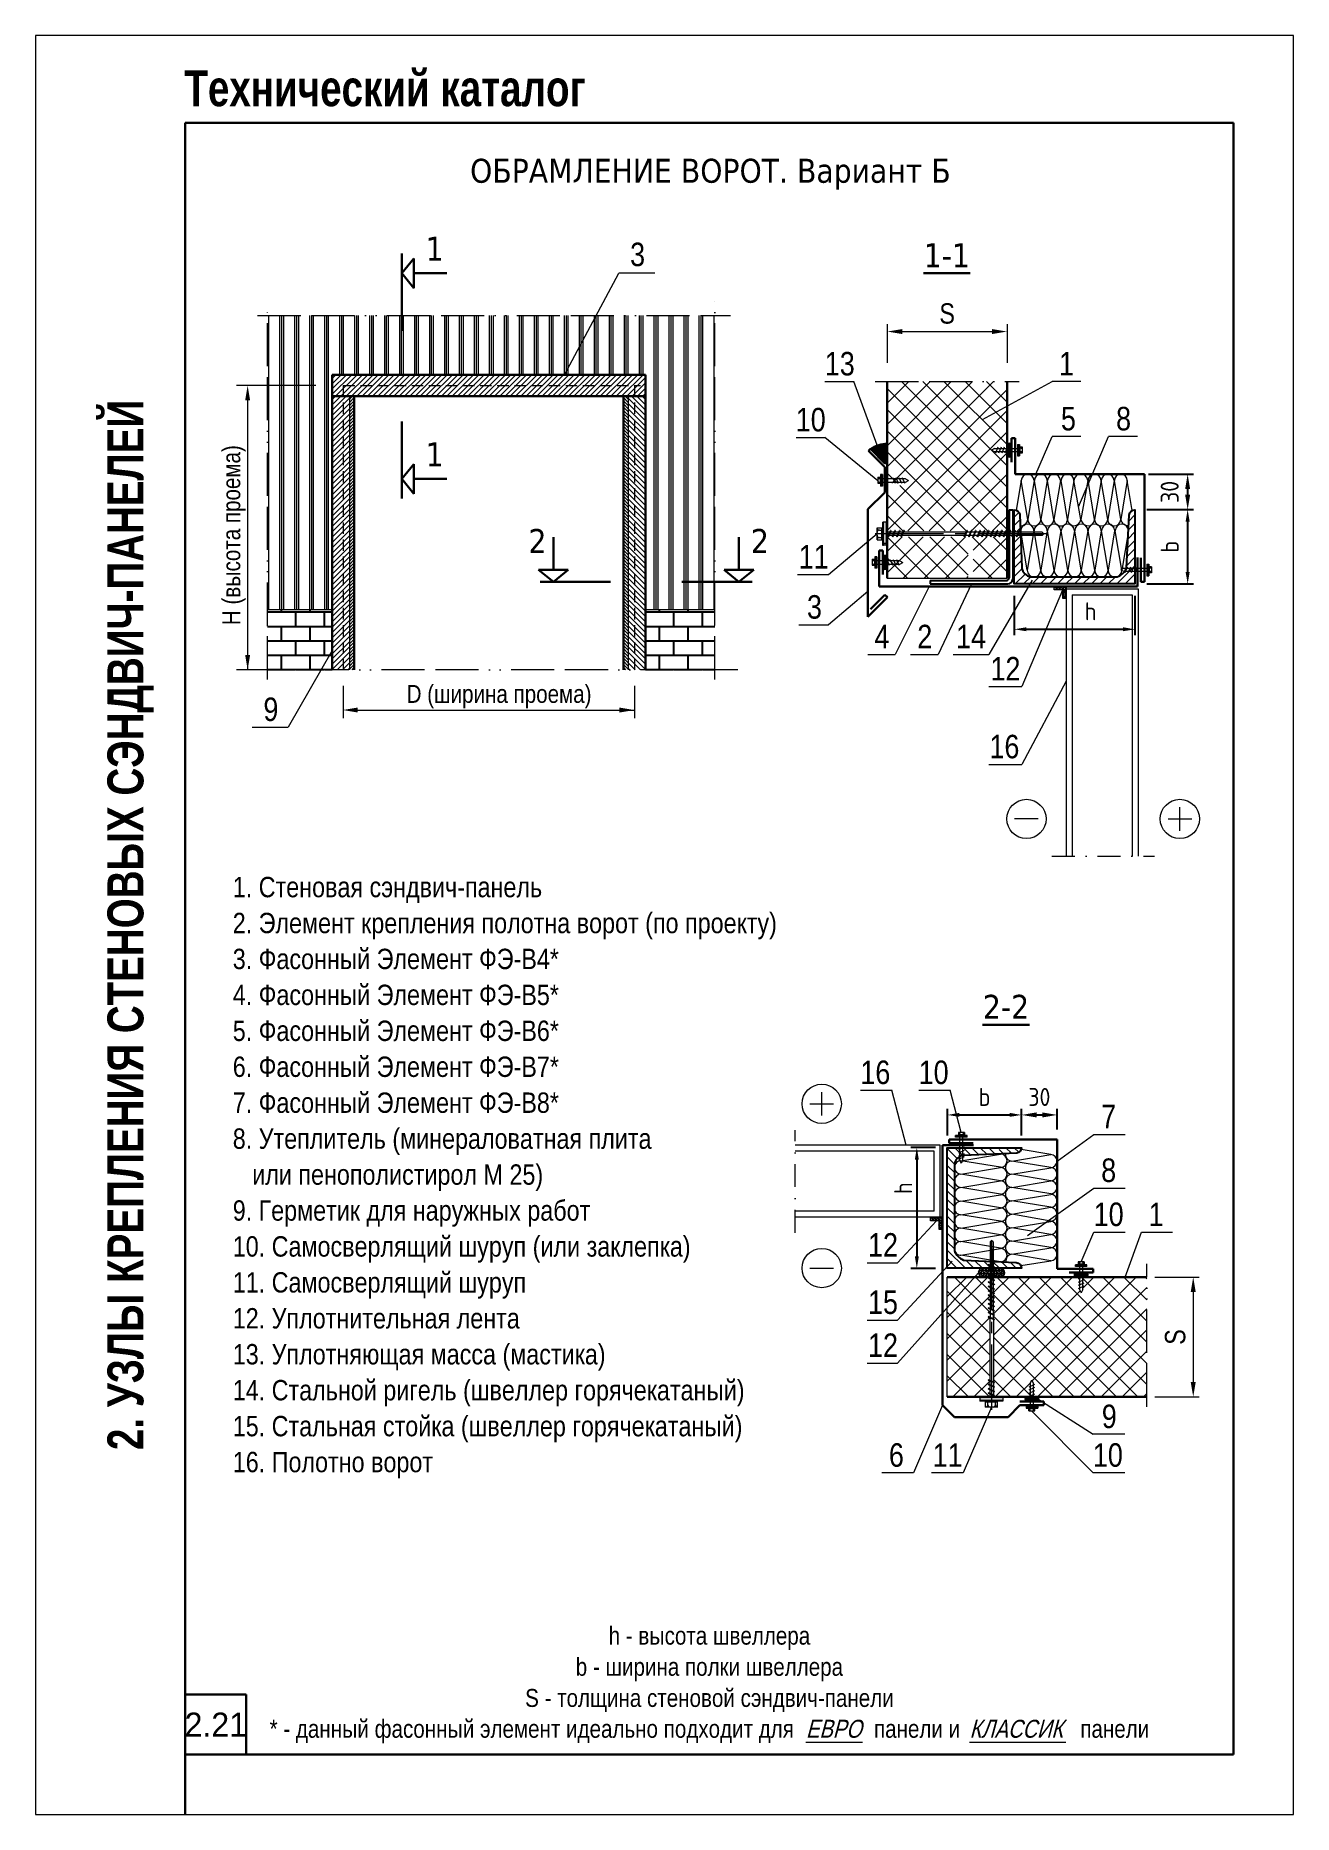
# Model space of a CAD drawing. Extents: x 5821 to 16321, y -13531 to 5774.
# Drawn here: x 5821 to 6871, y -166 to 1319 of the extents above; entities that cross this region are included whole.
import ezdxf
from ezdxf.enums import TextEntityAlignment as Align

# ---------------------------------------------------------------- set-up
doc = ezdxf.new("R2010")
doc.units = 0
doc.header["$LTSCALE"] = 3
for name, pattern in [('ACAD_ISO13W100', [36, 12, -3, 12, -3, 0, -3, 0, -3]), ('CENTER2', [28.575, 19.05, -3.175, 3.175, -3.175]), ('DASHDOT2', [12.7, 6.35, -3.175, 0, -3.175]), ('HIDDEN2', [4.7625, 3.175, -1.5875])]:
    doc.linetypes.add(name, pattern=pattern)
doc.layers.get('0').update_dxf_attribs({"linetype": 'CONTINUOUS', "lineweight": 30})
doc.layers.get('DEFPOINTS').update_dxf_attribs({"linetype": 'CONTINUOUS'})
for name, color, linetype, lineweight in [('Logo', 1, 'CONTINUOUS', 9), ('new_fill', 8, 'CONTINUOUS', 13), ('OKNO', 254, 'CONTINUOUS', 13), ('RAZMER', 7, 'CONTINUOUS', 9), ('Нащельники', 1, 'CONTINUOUS', 30), ('Саморезы', 7, 'CONTINUOUS', 13)]:
    doc.layers.add(name, color=color, linetype=linetype, lineweight=lineweight)
doc.layers.add('Прогон', color=7, linetype='CONTINUOUS')
doc.styles.add('LOGO', font='HATTEN.TTF')
doc.styles.add('ROMANS', font='romans.shx', dxfattribs={"width": 0.85})
doc.styles.get("Standard").update_dxf_attribs({"font": 'TAHOMA.TTF'})
doc.styles.add('style1', font='ARIALN.TTF')
doc.styles.add('style2', font='impact.TTF')
doc.styles.add('курсив', font='ARIAL.TTF', dxfattribs={"width": 0.8, "oblique": 15})
doc.dimstyles.new('2.5', dxfattribs={"dimscale": 5, "dimtxt": 3, "dimasz": 2, "dimexe": 1, "dimexo": 2, "dimgap": 0, "dimtad": 0, "dimdec": 0, "dimlfac": 0.5, "dimzin": 9, "dimdsep": 46, "dimtxsty": 'ROMANS', "dimcen": -3, "dimdle": 1, "dimclrd": 256, "dimclre": 256, "dimclrt": 256, "dimadec": 0, "dimazin": 0, "dimtfac": 1, "dimtdec": 0, "dimtofl": 0, "dimtmove": 2, "dimatfit": 3, "dimfxl": 0, "dimtvp": 1, "dimtolj": 1, "dimtzin": 9, "dimarcsym": 0})
doc.dimstyles.new('5', dxfattribs={"dimscale": 5, "dimtxt": 3, "dimasz": 2.5, "dimexe": 1, "dimexo": 3, "dimgap": 0, "dimtad": 0, "dimdec": 0, "dimzin": 9, "dimdsep": 46, "dimtxsty": 'ROMANS', "dimblk2": 'OBLIQUE', "dimcen": -3, "dimdle": 1.5, "dimclrd": 256, "dimclre": 256, "dimclrt": 256, "dimadec": 0, "dimazin": 0, "dimtfac": 1, "dimtdec": 0, "dimtofl": 0, "dimtmove": 2, "dimatfit": 3, "dimfxl": 0, "dimtvp": 1, "dimtolj": 1, "dimtzin": 9, "dimarcsym": 0})
pattern_1 = [(45, (-2421.796, -6728.7746), (-2.2097087, 2.2097087), [])]
pattern_2 = [(45, (5214.387, 719.163), (-8.83883, 8.83883), []), (135, (5214.387, 719.163), (-8.83883, -8.83883), [])]

msp = doc.modelspace()

# ---------------------------------------------------------------- texts
msp.add_text('ОБРАМЛЕНИЕ ВОРОТ. Вариант Б', height=20).set_placement((6384.39, 1205.91), align=Align.MIDDLE_CENTER)
for p in [(6146.73, 1130.77), (6146.73, 959.12)]:
    msp.add_text('1', height=20).set_placement(p)
at = {"style": 'style1'}
for s, height, p in [('3', 19.61, (6317.38, 1126.28)), ('13', 19.612, (6479.93, 1035.05)), ('1', 19.61, (6675.46, 1035.05)), ('10', 19.612, (6455.67, 988.32)), ('5', 19.61, (6677.04, 989.17)), ('8', 19.61, (6723.06, 989.17)), ('11', 19.612, (6458.18, 873.84)), ('3', 19.61, (6465.03, 832)), ('4', 19.61, (6521.38, 807.28)), ('2', 19.61, (6557.11, 807.28)), ('14', 19.612, (6589.52, 807.28)), ('12', 19.612, (6618.24, 780.4)), ('9', 19.61, (6011.28, 746.54)), ('16', 19.612, (6617.36, 715.42)), ('1. Стеновая сэндвич-панель', 17, (5985.69, 599.43)), ('2. Элемент крепления полотна ворот (по проекту)', 17, (5985.69, 569.43)), ('3. Фасонный Элемент ФЭ-В4*', 17, (5985.69, 539.43)), ('4. Фасонный Элемент ФЭ-В5*', 17, (5985.69, 509.43)), ('5. Фасонный Элемент ФЭ-В6*', 17, (5985.69, 479.43)), ('6. Фасонный Элемент ФЭ-В7*', 17, (5985.69, 449.43)), ('7. Фасонный Элемент ФЭ-В8*', 17, (5985.69, 419.43)), ('8. Утеплитель (минераловатная плита', 17, (5985.69, 389.43)), ('   или пенополистирол М 25)', 17, (5985.69, 359.43)), ('9. Герметик для наружных работ', 17, (5985.69, 329.43)), ('10. Самосверлящий шуруп (или заклепка)', 17, (5985.69, 299.43)), ('11. Самосверлящий шуруп', 17, (5985.69, 269.43)), ('12. Уплотнительная лента', 17, (5985.69, 239.43)), ('13. Уплотняющая масса (мастика)', 17, (5985.69, 209.43)), ('14. Стальной ригель (швеллер горячекатаный)', 17, (5985.69, 179.43)), ('15. Стальная стойка (швеллер горячекатаный)', 17, (5985.69, 149.43)), ('9', 19.61, (6711.14, 156.25)), ('16. Полотно ворот', 17, (5985.69, 119.43)), ('6', 19.61, (6533.43, 123.99)), ('11', 19.612, (6569.94, 123.99)), ('10', 19.612, (6703.7, 123.99))]:
    msp.add_text(s, height=height, dxfattribs=at).set_placement(p)
for s, p in [('1-1', (6581.77, 1125.33)), ('2', (6240.08, 886.87)), ('2', (6425.77, 886.87)), ('2-2', (6631.17, 497.96))]:
    msp.add_text(s, height=20).set_placement(p, align=Align.CENTER)
for s, height, p in [('16', 19.612, (6522.11, 443.47)), ('10', 19.612, (6570.78, 443.47)), ('7', 19.61, (6716.88, 406.6)), ('8', 19.61, (6716.88, 361.74)), ('10', 19.612, (6716.88, 324.93)), ('1', 19.61, (6756.5, 324.93)), ('12', 19.612, (6528.49, 299.41)), ('15', 19.612, (6528.49, 251.55)), ('12', 19.612, (6528.49, 215.65)), ('h - высота швеллера', 15, (6383.59, -24.5)), ('b - ширина полки швеллера', 15, (6383.59, -50.5)), ('S - толщина стеновой сэндвич-панели', 15, (6383.59, -76.5)), ('* - данный фасонный элемент идеально подходит для              панели и                     панели', 15, (6383.59, -102.24))]:
    msp.add_text(s, height=height, dxfattribs=at).set_placement(p, align=Align.CENTER)
at = {"color": 1, "style": 'курсив', "oblique": 15, "width": 0.8}
for s, p in [('ЕВРО', (6487.41, -102.24)), ('КЛАССИК', (6639.7, -102.24))]:
    msp.add_text(s, height=15, dxfattribs=at).set_placement(p, align=Align.CENTER)
at = {"insert": (6582.03, 1086.68), "char_height": 17, "attachment_point": 5, "style": 'style1'}
msp.add_mtext('\\A1;S', dxfattribs=at)
at = {"insert": (6772.46, 232.32), "char_height": 17, "attachment_point": 5, "rotation": 90, "style": 'style1'}
msp.add_mtext('\\A1;S', dxfattribs=at)
at = {"layer": 'new_fill', "style": 'style2'}
msp.add_text('Технический каталог', height=30, dxfattribs=at).set_placement((5945.3, 1259.81))
msp.add_text('2. УЗЛЫ КРЕПЛЕНИЯ СТЕНОВЫХ СЭНДВИЧ-ПАНЕЛЕЙ', height=30, rotation=90, dxfattribs=at).set_placement((5911.09, 576.26), align=Align.CENTER)
at = {"layer": 'new_fill', "style": 'LOGO'}
msp.add_text('2.21', height=20, dxfattribs=at).set_placement((5971.55, -91.24), align=Align.MIDDLE_CENTER)
at = {"layer": 'Прогон', "style": 'style1'}
msp.add_text('Н (высота проема)', height=15, rotation=90, dxfattribs=at).set_placement((5991.96, 901.72), align=Align.CENTER)
msp.add_text('D (ширина проема)', height=15, dxfattribs=at).set_placement((6208.01, 761.7), align=Align.CENTER)

# ---------------------------------------------------------------- blocks, each defined once
blk = doc.blocks.new('саморез4')
at = {"layer": 'new_fill'}
blk.add_hatch(color=254, dxfattribs=at).paths.add_polyline_path([(-2.4, -9.4), (0, -9.4), (0, 9.8), (-2.4, 9.8)])
at = {"layer": 'Саморезы', "ltscale": 150}
for p, q in [((-7.9, 5), (-3.1, 5)), ((-7.9, -5), (-7.9, 5)), ((-5.9, 3.1), (-3.1, 3.1)), ((-3.8, -5), (-3.8, 5)), ((0, 9.8), (-3.1, 9.8)), ((-3.1, -9.4), (-3.1, 9.8)), ((-2.4, -9.4), (-2.4, 9.8)), ((0, -9.4), (0, 9.8)), ((64.9, 1.5), (0, 1.5)), ((1.3, -2.2), (3.4, 2.7)), ((1.9, -2.2), (4, 2.7)), ((3.7, 2.9), (3.4, 2.7)), ((3.7, 2.9), (4, 2.7)), ((4.9, -2.2), (7, 2.7)), ((5.5, -2.2), (7.6, 2.7)), ((7.3, 2.9), (7, 2.7)), ((7.3, 2.9), (7.6, 2.7)), ((8.6, -2.2), (10.7, 2.7)), ((9.2, -2.2), (11.3, 2.7)), ((11, 2.9), (10.7, 2.7)), ((11, 2.9), (11.3, 2.7)), ((12.2, -2.2), (14.3, 2.7)), ((12.8, -2.2), (14.9, 2.7)), ((14.6, 2.9), (14.3, 2.7)), ((14.6, 2.9), (14.9, 2.7)), ((64.9, -2.2), (67, 2.7)), ((65.6, -2.2), (67.7, 2.7)), ((67.3, 2.9), (67, 2.7)), ((130, 1.3), (67.1, 1.3)), ((67.3, 2.9), (67.7, 2.7)), ((68.6, -2.2), (70.7, 2.7)), ((69.2, -2.2), (71.3, 2.7)), ((71, 2.9), (70.7, 2.7)), ((71, 2.9), (71.3, 2.7)), ((72.2, -2.2), (74.3, 2.7)), ((72.8, -2.2), (74.9, 2.7)), ((74.6, 2.9), (74.3, 2.7)), ((74.6, 2.9), (74.9, 2.7)), ((75.8, -2.2), (77.9, 2.7)), ((76.4, -2.2), (78.5, 2.7)), ((78.2, 2.9), (77.9, 2.7)), ((78.2, 2.9), (78.5, 2.7)), ((79.5, -2.2), (81.5, 2.7)), ((80.1, -2.2), (82.2, 2.7)), ((81.9, 2.9), (81.5, 2.7)), ((81.9, 2.9), (82.2, 2.7)), ((83.1, -2.2), (85.2, 2.7)), ((83.7, -2.2), (85.8, 2.7)), ((85.5, 2.9), (85.2, 2.7)), ((85.5, 2.9), (85.8, 2.7)), ((86.7, -2.2), (88.8, 2.7)), ((87.3, -2.2), (89.4, 2.7)), ((89.1, 2.9), (88.8, 2.7)), ((89.1, 2.9), (89.4, 2.7)), ((90.3, -2.2), (92.4, 2.7)), ((90.9, -2.2), (93, 2.7)), ((92.7, 2.9), (92.4, 2.7)), ((92.7, 2.9), (93, 2.7)), ((94, -2.2), (96.1, 2.7)), ((94.6, -2.2), (96.7, 2.7)), ((96.4, 2.9), (96.1, 2.7)), ((96.4, 2.9), (96.7, 2.7)), ((97.6, -2.2), (99.7, 2.7)), ((98.2, -2.2), (100.3, 2.7)), ((100, 2.9), (99.7, 2.7)), ((100, 2.9), (100.3, 2.7)), ((101.2, -2.2), (103.3, 2.7)), ((101.8, -2.2), (103.9, 2.7)), ((103.6, 2.9), (103.3, 2.7)), ((103.6, 2.9), (103.9, 2.7)), ((104.8, -2.2), (106.9, 2.7)), ((105.5, -2.2), (107.6, 2.7)), ((107.2, 2.9), (106.9, 2.7)), ((107.2, 2.9), (107.6, 2.7)), ((108.5, -2.2), (110.6, 2.7)), ((109.1, -2.2), (111.2, 2.7)), ((110.9, 2.9), (110.6, 2.7)), ((110.9, 2.9), (111.2, 2.7)), ((130, 1.3), (131.2, 0)), ((-7.9, -5), (-3.1, -5)), ((-5.9, -3.1), (-3.1, -3.1)), ((0, -9.4), (-3.1, -9.4)), ((64.9, -1.5), (0, -1.5)), ((64.9, -1.5), (0, -1.5)), ((1.6, -2.4), (1.3, -2.2)), ((1.6, -2.4), (1.9, -2.2)), ((5.2, -2.4), (4.9, -2.2)), ((5.2, -2.4), (5.5, -2.2)), ((8.9, -2.4), (8.6, -2.2)), ((8.9, -2.4), (9.2, -2.2)), ((12.5, -2.4), (12.2, -2.2)), ((12.5, -2.4), (12.8, -2.2)), ((65.3, -2.4), (64.9, -2.2)), ((65.3, -2.4), (65.6, -2.2)), ((130, -1.3), (67.1, -1.3)), ((68.9, -2.4), (68.6, -2.2)), ((68.9, -2.4), (69.2, -2.2)), ((72.5, -2.4), (72.2, -2.2)), ((72.5, -2.4), (72.8, -2.2)), ((76.1, -2.4), (75.8, -2.2)), ((76.1, -2.4), (76.4, -2.2)), ((79.8, -2.4), (79.5, -2.2)), ((79.8, -2.4), (80.1, -2.2)), ((83.4, -2.4), (83.1, -2.2)), ((83.4, -2.4), (83.7, -2.2)), ((87, -2.4), (86.7, -2.2)), ((87, -2.4), (87.3, -2.2)), ((90.6, -2.4), (90.3, -2.2)), ((90.6, -2.4), (90.9, -2.2)), ((94.3, -2.4), (94, -2.2)), ((94.3, -2.4), (94.6, -2.2)), ((97.9, -2.4), (97.6, -2.2)), ((97.9, -2.4), (98.2, -2.2)), ((101.5, -2.4), (101.2, -2.2)), ((101.5, -2.4), (101.8, -2.2)), ((105.1, -2.4), (104.8, -2.2)), ((105.1, -2.4), (105.5, -2.2)), ((108.8, -2.4), (108.5, -2.2)), ((108.8, -2.4), (109.1, -2.2)), ((130, -1.3), (131.2, 0))]:
    blk.add_line(p, q, dxfattribs=at)
at = {"layer": 'Саморезы'}
for p, q in [((67.1, 1.3), (64.9, 1.5)), ((67.1, -1.3), (64.9, -1.5))]:
    blk.add_line(p, q, dxfattribs=at)
at = {"layer": 'Саморезы', "ltscale": 150}
for centre, radius, start, end in [((-5.9, 5.1), 2, 182.373, 269.9653), ((-5.9, 1.1), 2, 90.0347, 177.627), ((80.3, 1057.7), 1058.9, 271.592, 272.7554), ((-5.9, -1.1), 2, 182.373, 269.9653), ((-5.9, -5.1), 2, 90.0347, 177.627)]:
    blk.add_arc(centre, radius, start, end, dxfattribs=at)
blk = doc.blocks.new('саморез1')
at = {"layer": 'new_fill'}
blk.add_hatch(color=254, dxfattribs=at).paths.add_polyline_path([(-1.2, -4.8), (0, -4.8), (0, 4.8), (-1.2, 4.8)])
at = {"layer": 'Саморезы', "ltscale": 150}
for p, q in [((-3.9, 2.6), (-1.5, 2.6)), ((-3.9, 2.6), (-3.9, -2.4)), ((-2.9, 1.7), (-1.5, 1.7)), ((-1.9, 2.6), (-1.9, -2.4)), ((0, 4.8), (-1.5, 4.8)), ((-1.5, 4.8), (-1.5, -4.8)), ((-1.2, 4.8), (-1.2, -4.8)), ((0, 4.8), (0, -4.8)), ((19.2, 1.4), (0, 1.4)), ((8.4, 2.4), (10.5, -2.4)), ((11.1, 2.4), (13.2, -2.4)), ((13.8, 2.4), (15.9, -2.4)), ((16.4, 2.4), (18.5, -2.4)), ((19.2, 1.4), (21.8, 0)), ((19.2, -1.4), (21.8, 0)), ((-3.9, -2.4), (-1.5, -2.4)), ((-2.9, -1.4), (-1.5, -1.4)), ((0, -4.8), (-1.5, -4.8)), ((0, -1.4), (19.2, -1.4))]:
    blk.add_line(p, q, dxfattribs=at)
for centre, start, end in [((-2.9, 2.7), 182.373, 269.9653), ((-2.9, 0.7), 90.0347, 177.627), ((-2.9, -0.4), 182.373, 269.9653), ((-2.9, -2.4), 90.0347, 177.627)]:
    blk.add_arc(centre, 1, start, end, dxfattribs=at)
blk = doc.blocks.new('1volna')
at = {"layer": 'new_fill'}
for p, q in [((2.7, -16.2), (-2.7, 16.2)), ((8.1, 16.2), (2.7, -16.2)), ((13.7, -16.2), (8.3, 16.2)), ((19.1, 16.2), (13.7, -16.2)), ((24.7, -16.2), (19.3, 16.2)), ((30, 16.2), (24.7, -16.2)), ((35.9, -16.2), (30.5, 16.2)), ((41.3, 16.2), (35.9, -16.2))]:
    blk.add_line(p, q, dxfattribs=at)
for centre, start, end in [((2.7, 16.2), 0, 180), ((13.7, 16.2), 0, 180), ((24.7, 16.2), 0, 180), ((35.9, 16.2), 0, 180), ((-2.9, -16.2), 180, 270), ((-2.7, -16.2), 270, 0), ((8.1, -16.2), 180, 270), ((8.3, -16.2), 270, 0), ((19.1, -16.2), 180, 270), ((19.3, -16.2), 270, 0), ((30, -16.2), 180, 270), ((30.5, -16.2), 270, 0)]:
    blk.add_arc(centre, 5.4, start, end, dxfattribs=at)
blk = doc.blocks.new('*D548')
at = {"layer": 'DEFPOINTS', "color": 0, "transparency": 16777216}
for p in [(6673.9, 417.7), (6644.2, 390.4), (6673.9, 390.4)]:
    blk.add_point(p, dxfattribs=at)
at = {"layer": 'RAZMER', "lineweight": -2, "transparency": 16777216}
for p, q in [((6644.2, 405.4), (6644.2, 422.7)), ((6656.7, 417.7), (6661.4, 417.7)), ((6673.9, 405.4), (6673.9, 422.7))]:
    blk.add_line(p, q, dxfattribs=at)
at = {"layer": 'RAZMER', "transparency": 16777216}
for points in [[(6656.7, 419.8), (6656.7, 415.6), (6644.2, 417.7)], [(6661.4, 419.8), (6661.4, 415.6), (6673.9, 417.7)]]:
    blk.add_solid(points, dxfattribs=at)
at = {"layer": 'RAZMER', "transparency": 16777216, "insert": (6659, 432.7), "char_height": 15, "attachment_point": 5, "style": 'ROMANS'}
blk.add_mtext('\\A1;30', dxfattribs=at)
blk = doc.blocks.new('_OBLIQUE')
at = {"color": 0, "linetype": 'ByBlock'}
blk.add_line((-0.5, -0.5), (0.5, 0.5), dxfattribs=at)
blk = doc.blocks.new('*D549')
at = {"layer": 'DEFPOINTS', "color": 0, "transparency": 16777216}
for p in [(6735.2, 952.6), (6738.8, 923), (6782.8, 923)]:
    blk.add_point(p, dxfattribs=at)
at = {"layer": 'RAZMER', "lineweight": -2, "transparency": 16777216}
for p, q in [((6750.2, 952.6), (6787.8, 952.6)), ((6782.8, 940.1), (6782.8, 935.5)), ((6753.8, 923), (6787.8, 923))]:
    blk.add_line(p, q, dxfattribs=at)
at = {"layer": 'RAZMER', "transparency": 16777216}
for points in [[(6780.7, 940.1), (6784.9, 940.1), (6782.8, 952.6)], [(6780.7, 935.5), (6784.9, 935.5), (6782.8, 923)]]:
    blk.add_solid(points, dxfattribs=at)
at = {"layer": 'RAZMER', "transparency": 16777216, "insert": (6767.8, 937.8), "char_height": 15, "attachment_point": 5, "rotation": 90, "style": 'ROMANS'}
blk.add_mtext('\\A1;30', dxfattribs=at)
blk = doc.blocks.new('*D550')
at = {"layer": 'DEFPOINTS', "color": 0, "transparency": 16777216}
for p in [(6738.8, 923), (6738.8, 861), (6782.8, 861)]:
    blk.add_point(p, dxfattribs=at)
at = {"layer": 'RAZMER', "lineweight": -2, "transparency": 16777216}
for p, q in [((6748.8, 923), (6787.8, 923)), ((6782.8, 913), (6782.8, 871)), ((6748.8, 861), (6787.8, 861))]:
    blk.add_line(p, q, dxfattribs=at)
at = {"layer": 'RAZMER', "transparency": 16777216}
for points in [[(6781.1, 913), (6784.5, 913), (6782.8, 923)], [(6781.1, 871), (6784.5, 871), (6782.8, 861)]]:
    blk.add_solid(points, dxfattribs=at)
at = {"layer": 'RAZMER', "transparency": 16777216, "insert": (6767.8, 892), "char_height": 15, "attachment_point": 5, "rotation": 90, "style": 'ROMANS'}
blk.add_mtext('\\A1;b', dxfattribs=at)
blk = doc.blocks.new('*D551')
at = {"layer": 'DEFPOINTS', "color": 0, "transparency": 16777216}
for p in [(6638.1, 861), (6738.8, 861), (6738.8, 823.1)]:
    blk.add_point(p, dxfattribs=at)
at = {"layer": 'RAZMER', "lineweight": -2, "transparency": 16777216}
for p, q in [((6638.1, 851), (6638.1, 818.1)), ((6738.8, 851), (6738.8, 818.1)), ((6648.1, 823.1), (6728.8, 823.1))]:
    blk.add_line(p, q, dxfattribs=at)
at = {"layer": 'RAZMER', "transparency": 16777216}
for points in [[(6648.1, 824.8), (6648.1, 821.5), (6638.1, 823.1)], [(6728.8, 824.8), (6728.8, 821.5), (6738.8, 823.1)]]:
    blk.add_solid(points, dxfattribs=at)
at = {"layer": 'RAZMER', "transparency": 16777216, "insert": (6701.8, 838.1), "char_height": 15, "attachment_point": 5, "style": 'ROMANS'}
blk.add_mtext('\\A1;h', dxfattribs=at)
blk = doc.blocks.new('*D552')
at = {"layer": 'DEFPOINTS', "color": 0, "transparency": 16777216}
for p in [(6582.2, 390.4), (6556.7, 289.6), (6582.2, 289.6)]:
    blk.add_point(p, dxfattribs=at)
at = {"layer": 'RAZMER', "lineweight": -2, "transparency": 16777216}
for p, q in [((6572.2, 390.4), (6551.7, 390.4)), ((6556.7, 380.4), (6556.7, 299.6)), ((6572.2, 289.6), (6551.7, 289.6))]:
    blk.add_line(p, q, dxfattribs=at)
at = {"layer": 'RAZMER', "transparency": 16777216}
for points in [[(6555.1, 380.4), (6558.4, 380.4), (6556.7, 390.4)], [(6555.1, 299.6), (6558.4, 299.6), (6556.7, 289.6)]]:
    blk.add_solid(points, dxfattribs=at)
at = {"layer": 'RAZMER', "transparency": 16777216, "insert": (6545.3, 356.5), "char_height": 15, "attachment_point": 5, "rotation": 90, "style": 'ROMANS'}
blk.add_mtext('\\A1;h', dxfattribs=at)
blk = doc.blocks.new('*D553')
at = {"layer": 'DEFPOINTS', "color": 0, "transparency": 16777216}
for p in [(6644.2, 417.7), (6582.2, 390.4), (6644.2, 390.4)]:
    blk.add_point(p, dxfattribs=at)
at = {"layer": 'RAZMER', "lineweight": -2, "transparency": 16777216}
for p, q in [((6582.2, 400.4), (6582.2, 422.7)), ((6592.2, 417.7), (6634.2, 417.7)), ((6644.2, 400.4), (6644.2, 422.7))]:
    blk.add_line(p, q, dxfattribs=at)
at = {"layer": 'RAZMER', "transparency": 16777216}
for points in [[(6592.2, 419.4), (6592.2, 416.1), (6582.2, 417.7)], [(6634.2, 419.4), (6634.2, 416.1), (6644.2, 417.7)]]:
    blk.add_solid(points, dxfattribs=at)
at = {"layer": 'RAZMER', "transparency": 16777216, "insert": (6613.2, 432.7), "char_height": 15, "attachment_point": 5, "style": 'ROMANS'}
blk.add_mtext('\\A1;b', dxfattribs=at)

# ---------------------------------------------------------------- dimensions: what is measured, and where the dimension line sits
at = {"layer": 'RAZMER'}
dim = msp.add_linear_dim(base=(6782.78, 922.96), p1=(6735.22, 952.65), p2=(6738.81, 922.96), angle=90, dimstyle='5', dxfattribs=at)
dim.commit()
dim.dimension.update_dxf_attribs({"geometry": '*D549', "text_midpoint": (6767.78, 937.81)})
dim = msp.add_linear_dim(base=(6782.78, 860.96), p1=(6738.81, 922.96), p2=(6738.81, 860.96), angle=90, text='b', dimstyle='2.5', dxfattribs=at)
dim.commit()
dim.dimension.update_dxf_attribs({"geometry": '*D550', "text_midpoint": (6767.78, 891.96)})
dim = msp.add_linear_dim(base=(6738.81, 823.15), p1=(6638.08, 860.96), p2=(6738.81, 860.96), text='h', dimstyle='2.5', dxfattribs=at)
dim.commit()
dim.dimension.update_dxf_attribs({"geometry": '*D551', "text_midpoint": (6701.79, 838.15), "dimtype": 160})
dim = msp.add_linear_dim(base=(6644.17, 417.73), p1=(6582.17, 390.37), p2=(6644.17, 390.37), text='b', dimstyle='2.5', override={"dimlfac": 0.5, "dimtxsty": 'ROMANS', "dimsah": 1, "dimtolj": 1}, dxfattribs=at)
dim.commit()
dim.dimension.update_dxf_attribs({"geometry": '*D553', "text_midpoint": (6613.17, 432.73)})
dim = msp.add_linear_dim(base=(6673.86, 417.73), p1=(6644.17, 390.37), p2=(6673.86, 390.37), dimstyle='5', dxfattribs=at)
dim.commit()
dim.dimension.update_dxf_attribs({"geometry": '*D548', "text_midpoint": (6659.01, 432.73)})
dim = msp.add_linear_dim(base=(6556.74, 289.64), p1=(6582.17, 390.37), p2=(6582.17, 289.64), angle=90, text='h', dimstyle='2.5', dxfattribs=at)
dim.commit()
dim.dimension.update_dxf_attribs({"geometry": '*D552', "text_midpoint": (6545.29, 356.51), "dimtype": 160})

# ---------------------------------------------------------------- hatches: boundary and pattern name
at = {"layer": 'new_fill'}
h = msp.add_hatch(dxfattribs=at)
h.set_pattern_fill('PLAST', color=256, scale=50, angle=90, style=0)
h.set_pattern_definition([(90, (-2421.796, -6728.775), (-12.5, 8e-16), []), (90, (-2423.358, -6728.775), (-12.5, 8e-16), []), (90, (-2424.921, -6728.775), (-12.5, 8e-16), [])])
h.paths.add_polyline_path([(6068.75, 1035.67), (6262.63, 1035.67), (6289.07, 1084.94), (6014.67, 1084.94), (6014.67, 839.27), (6068.75, 839.27)])
h.paths.add_polyline_path([(6330.16, 839.27), (6388.15, 839.27), (6388.15, 1084.94), (6289.07, 1084.94), (6262.63, 1035.67), (6330.16, 1035.67)])
h.paths.add_polyline_path([(6001.29, 821.69), (6001.29, 981.75), (5971.79, 981.75), (5971.79, 821.69)], flags=9)
h = msp.add_hatch(dxfattribs=at)
h.set_pattern_fill('ANSI31', color=1, scale=25, style=0)
h.set_pattern_definition(pattern_1)
h.paths.add_polyline_path([(6320.95, 1026.67), (6320.95, 1017.67), (6330.16, 1017.67), (6330.16, 1035.67), (6068.75, 1035.67), (6068.75, 1017.67), (6077.96, 1017.67), (6077.96, 1026.67)])
h.paths.add_polyline_path([(6320.95, 1017.67), (6320.95, 1026.67), (6077.96, 1026.67), (6077.96, 1017.67)], flags=17)
h = msp.add_hatch(dxfattribs=at)
h.set_pattern_fill('ANSI37', color=256, scale=100, style=0)
h.set_pattern_definition([(45, (1906.705, -2906.468), (-8.838835, 8.838835), []), (135, (1906.705, -2906.468), (-8.838835, -8.838835), [])])
h.paths.add_polyline_path([(6632.03, 1029.84), (6532.03, 1029.92), (6532.03, 945.01), (6542.47, 945.01), (6542.47, 940.81), (6532.03, 940.81), (6532.03, 905.2), (6632.03, 905.2)])
h.paths.add_polyline_path([(6599.65, 889.15), (6601.75, 891.83), (6603.85, 889.15), (6603.85, 865.92), (6632.03, 865.92), (6632.03, 900.4), (6532.03, 900.4), (6532.03, 865.92), (6599.65, 865.92)])
h = msp.add_hatch(dxfattribs=at)
h.set_pattern_fill('ANSI31', color=1, scale=25, style=0)
h.set_pattern_definition(pattern_1)
h.paths.add_polyline_path([(6077.96, 1017.67), (6068.75, 1017.67), (6068.75, 789.27), (6077.96, 789.27)])
h.paths.add_polyline_path([(6083.17, 1017.67), (6077.96, 1017.67), (6077.96, 789.27), (6083.17, 789.27)])
h = msp.add_hatch(dxfattribs=at)
h.set_pattern_fill('ANSI31', color=1, scale=15, style=0)
h.set_pattern_definition([(45, (-2421.7959, -6728.7746), (-1.3258252, 1.3258252), [])])
h.paths.add_polyline_path([(6087.17, 1017.67), (6083.17, 1017.67), (6083.17, 789.27), (6087.17, 789.27)])
h = msp.add_hatch(dxfattribs=at)
h.set_pattern_fill('ANSI31', color=1, scale=15, style=0)
h.set_pattern_definition([(135, (14820.7076, -6728.7746), (1.3258252, 1.3258252), [])])
h.paths.add_polyline_path([(6311.75, 1017.67), (6315.75, 1017.67), (6315.75, 789.27), (6311.75, 789.27)])
h = msp.add_hatch(dxfattribs=at)
h.set_pattern_fill('ANSI31', color=1, scale=25, style=0)
h.set_pattern_definition([(135, (14820.7076, -6728.7746), (2.2097087, 2.2097087), [])])
h.paths.add_polyline_path([(6320.95, 1017.67), (6330.16, 1017.67), (6330.16, 789.27), (6320.95, 789.27)])
h.paths.add_polyline_path([(6315.75, 1017.67), (6320.95, 1017.67), (6320.95, 789.27), (6315.75, 789.27)])
h = msp.add_hatch(dxfattribs=at)
h.set_pattern_fill('NET3', color=256, scale=10, style=0)
h.set_pattern_definition([(0, (35400.8226, -889.9519), (0, 1.25), []), (60, (35400.8226, -889.9519), (-1.082531755, 0.625), []), (120, (35400.8226, -889.9519), (-1.082531755, -0.625), [])])
h.paths.add_polyline_path([(6532.03, 978.15, 0.162552), (6518.01, 973.68), (6530.03, 961.66), (6532.03, 961.66)])
h = msp.add_hatch(dxfattribs=at)
h.set_pattern_fill('NET3', color=256, scale=10, style=0)
h.set_pattern_definition([(0, (2010.4856, -2876.735), (0, 1.25), []), (60, (2010.4856, -2876.735), (-1.08253175, 0.625), []), (120, (2010.4856, -2876.735), (-1.08253175, -0.625), [])])
h.paths.add_polyline_path([(6632.03, 976.59), (6632.03, 974.75), (6635.81, 974.75), (6635.81, 976.59, 1)])
h.paths.add_polyline_path([(6635.81, 974.75), (6632.03, 974.75), (6632.03, 970.55), (6635.81, 970.55)])
h.paths.add_polyline_path([(6632.03, 970.55), (6632.03, 968.7, 1), (6635.81, 968.7), (6635.81, 970.55)])
h = msp.add_hatch(dxfattribs=at)
h.set_pattern_fill('_USER', color=256, scale=5, angle=45, style=0, pattern_type=0)
h.set_pattern_definition([(45, (6740.3763, 1160.527), (-3.53553, 3.53553), [])])
h.paths.add_polyline_path([(6738.81, 922.96, 0.384053), (6734.03, 918.51), (6733.4, 905.69, -0.0121737), (6733.4, 905.42), (6733.37, 905.25), (6731.86, 874.42, -0.2348641), (6723.89, 866.89), (6651.82, 866.89, -0.3466595), (6644.49, 874.42), (6643.34, 901.48), (6640.89, 901.48), (6640.51, 900.59), (6640.2, 900.37), (6639.9, 900.59), (6640.28, 901.48), (6638.08, 901.48), (6638.08, 860.96), (6738.81, 860.96)])
h.paths.add_polyline_path([(6642.6, 918.94, 0.3381081), (6638.08, 922.96), (6638.08, 904.81), (6638.37, 905.49), (6638.67, 905.71), (6638.98, 905.49), (6638.4, 904.12), (6641.41, 904.12), (6642, 905.49), (6642.3, 905.71), (6642.61, 905.49), (6642.02, 904.12), (6643.23, 904.12)])
h = msp.add_hatch(dxfattribs=at)
h.set_pattern_fill('NET3', color=256, scale=10, style=0)
h.set_pattern_definition([(0, (1906.7046, -2970.4616), (0, 1.25), []), (60, (1906.7046, -2970.4616), (-1.08253175, 0.625), []), (120, (1906.7046, -2970.4616), (-1.08253175, -0.625), [])])
h.paths.add_polyline_path([(6528.25, 882.87), (6528.25, 881.02), (6532.03, 881.02), (6532.03, 882.87, 1)])
h.paths.add_polyline_path([(6532.03, 881.02), (6528.25, 881.02), (6528.25, 876.82), (6532.03, 876.82)])
h.paths.add_polyline_path([(6528.25, 876.82), (6528.25, 874.98, 1), (6532.03, 874.98), (6532.03, 876.82)])
h = msp.add_hatch(dxfattribs=at)
h.set_pattern_fill('NET3', color=256, scale=18, style=0)
h.set_pattern_definition([(0, (5607.0214, 2753.1343), (0, 2.25), []), (60, (5607.0214, 2753.1343), (-1.9485572, 1.125), []), (120, (5607.0214, 2753.1343), (-1.9485572, -1.125), [])])
h.paths.add_polyline_path([(6681.4, 858.92), (6671.48, 858.92), (6671.48, 855.92), (6678.4, 855.92), (6678.4, 849), (6681.4, 849)])
h = msp.add_hatch(dxfattribs=at)
h.set_pattern_fill('AR-B816C', color=256, scale=1.5, style=0)
h.set_pattern_definition([(0, (6014.671, 789.27), (12, 12), [23.4375, -0.5625]), (0, (6002.671, 789.833), (12, 12), [23.4375, -0.5625]), (90, (6014.671, 789.27), (-12, 12), [-12.5625, 11.4375]), (90, (6014.109, 789.27), (-12, 12), [-12.5625, 11.4375])])
h.paths.add_polyline_path([(6048.75, 839.27), (6014.67, 839.27), (6014.67, 789.27), (6048.75, 789.27)])
h.paths.add_polyline_path([(6068.75, 839.27), (6048.75, 839.27), (6048.75, 789.27), (6059.39, 789.27), (6068.75, 805.52)])
h.paths.add_polyline_path([(6068.75, 805.52), (6059.39, 789.27), (6068.75, 789.27)])
h = msp.add_hatch(dxfattribs=at)
h.set_pattern_fill('AR-B816C', color=256, scale=1.5, style=0)
h.set_pattern_definition([(0, (6330.161, 789.27), (12, 12), [23.4375, -0.5625]), (0, (6318.161, 789.833), (12, 12), [23.4375, -0.5625]), (90, (6330.161, 789.27), (-12, 12), [-12.5625, 11.4375]), (90, (6329.599, 789.27), (-12, 12), [-12.5625, 11.4375])])
h.paths.add_polyline_path([(6388.15, 839.27), (6330.16, 839.27), (6330.16, 789.27), (6388.15, 789.27)])
h = msp.add_hatch(dxfattribs=at)
h.set_pattern_fill('_USER', color=256, scale=5, angle=-45, style=0, pattern_type=0)
h.set_pattern_definition([(315, (6881.736, 288.072), (3.53553, 3.53553), [])])
h.paths.add_polyline_path([(6644.17, 289.64, 0.384053), (6639.72, 294.42), (6626.9, 295.05, -0.0121737), (6626.63, 295.05), (6626.46, 295.07), (6595.63, 296.59, -0.2348641), (6588.09, 304.56), (6588.09, 376.63, -0.3466595), (6595.63, 383.96), (6622.69, 385.11), (6622.69, 387.55), (6621.8, 387.94), (6621.58, 388.24), (6621.8, 388.55), (6622.69, 388.17), (6622.69, 390.37), (6582.17, 390.37), (6582.17, 289.64)])
h.paths.add_polyline_path([(6640.15, 385.85, 0.3381081), (6644.17, 390.37), (6626.02, 390.37), (6626.7, 390.08), (6626.92, 389.77), (6626.7, 389.46), (6625.33, 390.05), (6625.33, 387.04), (6626.7, 386.45), (6626.92, 386.15), (6626.7, 385.84), (6625.33, 386.42), (6625.33, 385.22)])
h = msp.add_hatch(dxfattribs=at)
h.set_pattern_fill('NET3', color=256, scale=18, style=0)
h.set_pattern_definition([(0, (5503.7887, 2226.5833), (0, 2.25), []), (60, (5503.7887, 2226.5833), (-1.9485572, 1.125), []), (120, (5503.7887, 2226.5833), (-1.9485572, -1.125), [])])
h.paths.add_polyline_path([(6578.17, 332.37), (6568.25, 332.37), (6568.25, 329.37), (6575.17, 329.37), (6575.17, 322.44), (6578.17, 322.44)])
h = msp.add_hatch(dxfattribs=at)
h.set_pattern_fill('ANSI37', color=256, scale=100, style=0)
h.set_pattern_definition(pattern_2)
h.paths.add_polyline_path([(6617.67, 246.66), (6617.8, 248.2), (6616.48, 248.76), (6616.26, 249.07), (6616.48, 249.38), (6617.85, 248.79), (6617.85, 248.81), (6617.85, 251.8), (6616.48, 252.39), (6616.26, 252.7), (6616.48, 253.01), (6617.85, 252.42), (6617.85, 255.43), (6616.48, 256.02), (6616.26, 256.32), (6616.48, 256.63), (6617.85, 256.05), (6617.85, 259.06), (6616.48, 259.64), (6616.26, 259.95), (6616.48, 260.26), (6617.85, 259.67), (6617.85, 262.68), (6616.48, 263.27), (6616.26, 263.58), (6616.48, 263.89), (6617.85, 263.3), (6617.85, 266.31), (6616.48, 266.9), (6616.26, 267.2), (6616.48, 267.51), (6617.85, 266.93), (6617.85, 269.94), (6616.48, 270.52), (6616.26, 270.83), (6616.48, 271.14), (6617.85, 270.55), (6617.85, 273.56), (6616.48, 274.15), (6616.26, 274.46), (6616.48, 274.77), (6617.85, 274.18), (6617.85, 277.19), (6616.48, 277.78), (6616.26, 278.08), (6616.48, 278.39), (6617.85, 277.81), (6617.85, 280.82), (6616.48, 281.4), (6616.26, 281.71), (6616.48, 282.02), (6617.85, 281.43), (6617.85, 282.32), (6582.17, 282.32), (6582.17, 182.32), (6617.67, 182.32), (6617.67, 184.61), (6616.48, 185.12), (6616.26, 185.43), (6616.48, 185.74), (6617.67, 185.23), (6617.67, 188.24), (6616.48, 188.75), (6616.26, 189.05), (6616.48, 189.36), (6617.67, 188.86), (6617.67, 191.87), (6616.48, 192.38), (6616.26, 192.68), (6616.48, 192.99), (6617.67, 192.48), (6617.67, 195.49), (6616.48, 196), (6616.26, 196.31), (6616.48, 196.62), (6617.67, 196.11)])
h = msp.add_hatch(dxfattribs=at)
h.set_pattern_fill('NET3', color=256, scale=19, style=0)
h.set_pattern_definition([(0, (-3248.7147, -5656.6296), (0, 2.375), []), (60, (-3248.7147, -5656.6296), (-2.05681033, 1.1875), []), (120, (-3248.7147, -5656.6296), (-2.05681033, -1.1875), [])])
h.paths.add_polyline_path([(6615.18, 289.68), (6611.68, 289.68, 0.975861), (6611.68, 282.32), (6615.18, 282.32)])
h.paths.add_polyline_path([(6615.18, 282.32), (6623.16, 282.32), (6623.16, 289.68), (6615.18, 289.68)])
h.paths.add_polyline_path([(6623.16, 282.32), (6626.67, 282.32, 0.975861), (6626.67, 289.68), (6623.16, 289.68)])
h = msp.add_hatch(dxfattribs=at)
h.set_pattern_fill('ANSI37', color=256, scale=100, style=0)
h.set_pattern_definition(pattern_2)
h.paths.add_polyline_path([(6748.67, 282.32), (6695.46, 282.32), (6695.26, 282.23), (6695.26, 271.88), (6693.86, 269.34), (6692.46, 271.88), (6692.46, 282.32), (6620.49, 282.32), (6620.49, 280.3), (6621.38, 279.92), (6621.61, 279.61), (6621.38, 279.31), (6620.49, 279.69), (6620.49, 276.68), (6621.38, 276.29), (6621.61, 275.99), (6621.38, 275.68), (6620.49, 276.06), (6620.49, 273.05), (6621.38, 272.67), (6621.61, 272.36), (6621.38, 272.05), (6620.49, 272.43), (6620.49, 269.42), (6621.38, 269.04), (6621.61, 268.73), (6621.38, 268.43), (6620.49, 268.81), (6620.49, 265.8), (6621.38, 265.41), (6621.61, 265.11), (6621.38, 264.8), (6620.49, 265.18), (6620.49, 262.17), (6621.38, 261.79), (6621.61, 261.48), (6621.38, 261.17), (6620.49, 261.55), (6620.49, 258.54), (6621.38, 258.16), (6621.61, 257.85), (6621.38, 257.55), (6620.49, 257.93), (6620.49, 254.92), (6621.38, 254.53), (6621.61, 254.23), (6621.38, 253.92), (6620.49, 254.3), (6620.49, 251.29), (6621.38, 250.91), (6621.61, 250.6), (6621.38, 250.29), (6620.49, 250.67), (6620.49, 248.81), (6620.59, 247.62), (6621.38, 247.28), (6621.61, 246.97), (6621.38, 246.67), (6620.65, 246.98), (6620.68, 246.66), (6620.68, 194.82), (6621.38, 194.52), (6621.61, 194.21), (6621.38, 193.9), (6620.68, 194.21), (6620.68, 191.19), (6621.38, 190.89), (6621.61, 190.59), (6621.38, 190.28), (6620.68, 190.58), (6620.68, 187.57), (6621.38, 187.27), (6621.61, 186.96), (6621.38, 186.65), (6620.68, 186.95), (6620.68, 183.94), (6621.38, 183.64), (6621.61, 183.33), (6621.38, 183.02), (6620.68, 183.33), (6620.68, 182.32), (6651.44, 182.32), (6651.44, 193.66), (6652.84, 196.19), (6654.24, 193.66), (6654.24, 182.32), (6656.69, 182.32, -0.012217), (6656.78, 182.32), (6748.67, 182.32)])
h = msp.add_hatch(dxfattribs=at)
h.set_pattern_fill('NET3', color=256, scale=10, angle=-90, style=0)
h.set_pattern_definition([(90, (2844.4737, -4339.2257), (1.25, 2e-16), []), (30, (2844.4737, -4339.2257), (0.625, -1.08253175), []), (330, (2844.4737, -4339.2257), (-0.625, -1.08253175), [])])
h.paths.add_polyline_path([(6697.8, 282.32), (6695.96, 282.32), (6695.96, 286.1), (6697.8, 286.1, -1)])
h.paths.add_polyline_path([(6695.96, 286.1), (6695.96, 282.32), (6691.76, 282.32), (6691.76, 286.1)])
h.paths.add_polyline_path([(6691.76, 282.32), (6689.91, 282.32, -1), (6689.91, 286.1), (6691.76, 286.1)])
h = msp.add_hatch(dxfattribs=at)
h.set_pattern_fill('NET3', color=256, scale=10, style=0)
h.set_pattern_definition([(0, (1459.2106, -2947.3207), (0, 1.25), []), (60, (1459.2106, -2947.3207), (-1.08253175, 0.625), []), (120, (1459.2106, -2947.3207), (-1.08253175, -0.625), [])])
h.paths.add_polyline_path([(6650.74, 182.32), (6648.89, 182.32, 0.975861), (6648.89, 178.44), (6650.74, 178.44)])
h.paths.add_polyline_path([(6650.74, 178.44), (6654.94, 178.44), (6654.94, 182.32), (6650.74, 182.32)])
h.paths.add_polyline_path([(6654.94, 178.44), (6656.78, 178.44, 0.975861), (6656.78, 182.32), (6654.94, 182.32)])

# ---------------------------------------------------------------- linework, layer by layer
at = {"color": 1}
for p, q in [((5946.09, 1245.91), (5946.09, -166.24)), ((5946.09, 1245.91), (6821.09, 1245.91)), ((6821.09, 1245.91), (6821.09, -116.24)), ((5946.09, -66.24), (5997.01, -66.24)), ((5997.01, -66.24), (5997.01, -116.24)), ((6821.09, -116.24), (5946.09, -116.24))]:
    msp.add_line(p, q, dxfattribs=at)
for p, q in [((6126.74, 1072.3), (6126.74, 1136.72)), ((6126.74, 1120.33), (6136.98, 1132.68)), ((6136.98, 1107.99), (6136.98, 1132.68)), ((6126.74, 1120.33), (6136.98, 1107.99)), ((6136.98, 1120.33), (6164.27, 1120.33)), ((6562.22, 1120.33), (6601.32, 1120.33)), ((6532.03, 1029.92), (6532.03, 865.92)), ((6632.03, 1029.92), (6632.03, 865.92)), ((6126.74, 996.71), (6126.74, 932.29)), ((6126.74, 948.68), (6136.98, 961.02)), ((6136.98, 961.02), (6136.98, 936.33)), ((6126.74, 948.68), (6136.98, 936.33)), ((6136.98, 948.68), (6164.27, 948.68)), ((6253.38, 872.87), (6253.38, 900.15)), ((6408.25, 872.87), (6408.25, 900.15)), ((6253.38, 862.62), (6241.04, 872.87)), ((6241.04, 872.87), (6265.73, 872.87)), ((6300.98, 862.62), (6242.3, 862.62)), ((6253.38, 862.62), (6265.73, 872.87)), ((6360.66, 862.62), (6419.34, 862.62)), ((6408.25, 862.62), (6395.91, 872.87)), ((6420.59, 872.87), (6395.91, 872.87)), ((6408.25, 862.62), (6420.59, 872.87)), ((6611.62, 492.96), (6650.72, 492.96)), ((6748.67, 282.32), (6582.17, 282.32)), ((6748.67, 182.32), (6582.17, 182.32))]:
    msp.add_line(p, q)
at = {"layer": 'Logo'}
for p, q in [((6464.07, -105.81), (6511.31, -105.81)), ((6600.69, -105.81), (6681.14, -105.81))]:
    msp.add_line(p, q, dxfattribs=at)
at = {"layer": 'new_fill'}
for p, q in [((6530.03, 961.66), (6532.03, 961.66)), ((6643.69, 947.25), (6639.58, 922.61)), ((6649.27, 914.87), (6643.87, 947.25)), ((6654.66, 947.25), (6649.27, 914.87)), ((6660.24, 914.87), (6654.85, 947.25)), ((6665.64, 947.25), (6660.24, 914.87)), ((6671.22, 914.87), (6665.82, 947.25)), ((6676.62, 947.25), (6671.22, 914.87)), ((6682.48, 914.87), (6677.09, 947.25)), ((6687.88, 947.25), (6682.48, 914.87)), ((6693.65, 914.87), (6687.88, 947.25)), ((6699.49, 947.25), (6693.65, 914.87)), ((6705.07, 914.87), (6699.68, 947.25)), ((6710.47, 947.25), (6705.07, 914.87)), ((6716.05, 914.87), (6710.65, 947.25)), ((6721.45, 947.25), (6716.05, 914.87)), ((6727.03, 914.87), (6721.63, 947.25)), ((6732.42, 947.25), (6727.03, 914.87)), ((6736.57, 922.38), (6732.42, 947.25)), ((6648.94, 872.39), (6643.44, 905.42)), ((6654.44, 905.42), (6648.94, 872.39)), ((6660.14, 872.39), (6654.63, 905.42)), ((6665.64, 905.42), (6660.14, 872.39)), ((6671.33, 872.39), (6665.83, 905.42)), ((6676.84, 905.42), (6671.33, 872.39)), ((6682.82, 872.39), (6677.32, 905.42)), ((6688.33, 905.42), (6682.82, 872.39)), ((6681.4, 858.92), (6671.48, 858.92)), ((6671.48, 855.92), (6671.48, 858.92)), ((6678.4, 855.92), (6671.48, 855.92)), ((6678.4, 855.92), (6678.4, 849)), ((6678.4, 849), (6681.4, 849)), ((6681.4, 858.92), (6681.4, 849)), ((6668.46, 384.76), (6643.82, 388.87)), ((6593.6, 379.51), (6626.63, 385.01)), ((6626.63, 374), (6593.6, 379.51)), ((6593.6, 368.31), (6626.63, 373.82)), ((6636.08, 379.18), (6668.46, 384.58)), ((6668.46, 373.78), (6636.08, 379.18)), ((6636.08, 368.21), (6668.46, 373.6)), ((6626.63, 362.81), (6593.6, 368.31)), ((6593.6, 357.12), (6626.63, 362.62)), ((6626.63, 351.61), (6593.6, 357.12)), ((6668.46, 362.81), (6636.08, 368.21)), ((6636.08, 357.23), (6668.46, 362.63)), ((6668.46, 351.83), (6636.08, 357.23)), ((6593.6, 345.63), (6626.63, 351.13)), ((6626.63, 340.12), (6593.6, 345.63)), ((6636.08, 345.96), (6668.46, 351.36)), ((6668.46, 340.57), (6636.08, 345.96)), ((6578.17, 332.37), (6568.25, 332.37)), ((6568.25, 329.37), (6568.25, 332.37)), ((6575.17, 329.37), (6568.25, 329.37)), ((6575.17, 329.37), (6575.17, 322.44)), ((6578.17, 332.37), (6578.17, 322.44)), ((6636.08, 334.8), (6668.46, 340.57)), ((6668.46, 328.95), (6636.08, 334.8)), ((6636.08, 323.38), (6668.46, 328.77)), ((6575.17, 322.44), (6578.17, 322.44)), ((6668.46, 317.98), (6636.08, 323.38)), ((6636.08, 312.4), (6668.46, 317.8)), ((6668.46, 307), (6636.08, 312.4)), ((6636.08, 301.42), (6668.46, 306.82)), ((6668.46, 296.03), (6636.08, 301.42)), ((6643.58, 291.88), (6668.46, 296.03))]:
    msp.add_line(p, q, dxfattribs=at)
for centre, radius, start, end in [((6531.72, 954.92), 23.23, 89.23203, 126.16319), ((6649.27, 947.25), 5.4, 0, 180), ((6660.24, 947.25), 5.4, 0, 180), ((6671.22, 947.25), 5.4, 0, 180), ((6682.48, 947.25), 5.4, 0, 180), ((6693.69, 946.84), 5.82, 4.03794, 175.96206), ((6705.07, 947.25), 5.4, 0, 180), ((6716.05, 947.25), 5.4, 0, 180), ((6727.03, 947.25), 5.4, 0, 180), ((6648.94, 905.42), 5.5, 0, 180), ((6643.87, 914.87), 5.4, 270, 0), ((6654.66, 914.87), 5.4, 180, 270), ((6660.14, 905.42), 5.5, 0, 180), ((6654.85, 914.87), 5.4, 270, 0), ((6665.64, 914.87), 5.4, 180, 270), ((6665.82, 914.87), 5.4, 270, 0), ((6671.33, 905.42), 5.5, 0, 180), ((6676.63, 914.88), 5.41, 180.04383, 272.66588), ((6677.08, 914.87), 5.4, 267.84327, 359.97131), ((6682.82, 905.42), 5.5, 0, 180), ((6687.88, 914.87), 5.4, 180, 270), ((6687.59, 915.57), 6.1, 272.71397, 353.43601), ((6699.83, 915.7), 6.23, 187.66732, 268.61677), ((6699.68, 914.87), 5.4, 270, 0), ((6710.48, 914.87), 5.4, 180.02188, 271.88317), ((6710.65, 914.87), 5.4, 270, 0), ((6721.45, 914.87), 5.4, 180.02188, 271.88317), ((6721.63, 914.87), 5.4, 270, 0), ((6732.83, 915.67), 5.86, 187.87776, 277.61211), ((6654.44, 872.39), 5.5, 180, 270), ((6654.63, 872.39), 5.5, 270, 0), ((6665.64, 872.39), 5.5, 180, 270), ((6665.83, 872.39), 5.5, 270, 0), ((6676.84, 872.39), 5.5, 180, 270), ((6677.32, 872.39), 5.5, 270, 0), ((6593.6, 374), 5.5, 90, 180), ((6593.6, 373.82), 5.5, 180, 270), ((6626.63, 379.51), 5.5, 270, 90), ((6626.63, 368.31), 5.5, 270, 90), ((6636.08, 384.58), 5.4, 180, 270), ((6636.08, 373.78), 5.4, 90, 180), ((6636.08, 373.6), 5.4, 180, 270), ((6668.46, 379.18), 5.4, 270, 90), ((6668.46, 368.21), 5.4, 270, 90), ((6593.6, 362.81), 5.5, 90, 180), ((6593.6, 362.62), 5.5, 180, 270), ((6593.6, 351.61), 5.5, 90, 180), ((6626.63, 357.12), 5.5, 270, 90), ((6636.08, 362.81), 5.4, 90, 180), ((6636.08, 362.63), 5.4, 180, 270), ((6636.08, 351.82), 5.41, 90.04383, 182.66588), ((6668.46, 357.23), 5.4, 270, 90), ((6593.6, 351.13), 5.5, 180, 270), ((6626.63, 345.63), 5.5, 270, 90), ((6636.08, 351.37), 5.4, 177.84327, 269.97131), ((6636.08, 340.57), 5.4, 90, 180), ((6668.46, 345.96), 5.4, 270, 90), ((6636.78, 340.86), 6.1, 182.71397, 263.43601), ((6636.91, 328.62), 6.23, 97.66732, 178.61677), ((6636.08, 328.77), 5.4, 180, 270), ((6668.05, 334.76), 5.82, 274.03794, 85.96206), ((6668.46, 323.38), 5.4, 270, 90), ((6636.08, 317.97), 5.4, 90.02188, 181.88317), ((6636.08, 317.8), 5.4, 180, 270), ((6636.08, 307), 5.4, 90.02188, 181.88317), ((6668.46, 312.4), 5.4, 270, 90), ((6636.08, 306.82), 5.4, 180, 270), ((6636.88, 295.62), 5.86, 97.87776, 187.61211), ((6668.46, 301.42), 5.4, 270, 90)]:
    msp.add_arc(centre, radius, start, end, dxfattribs=at)
at = {"layer": 'OKNO'}
for p, q in [((6681.4, 856.92), (6681.4, 633.69)), ((6681.4, 856.92), (6741.4, 856.92)), ((6686.4, 851.92), (6686.4, 633.69)), ((6686.4, 851.92), (6736.4, 851.92)), ((6736.4, 851.92), (6736.4, 633.69)), ((6741.4, 856.92), (6741.4, 633.69)), ((6576.17, 392.37), (6455.1, 392.37)), ((6571.17, 387.37), (6455.1, 387.37)), ((6571.17, 337.37), (6571.17, 387.37)), ((6576.17, 332.37), (6576.17, 392.37)), ((6571.17, 337.37), (6455.1, 337.37)), ((6576.17, 332.37), (6455.1, 332.37))]:
    msp.add_line(p, q, dxfattribs=at)
at = {"layer": 'RAZMER'}
for p, q in [((6262.63, 1035.67), (6308.07, 1120.33)), ((6337.93, 1120.33), (6308.07, 1120.33)), ((6532.03, 1077.78), (6532.03, 1045.53)), ((6544.53, 1071.68), (6619.53, 1071.68)), ((6632.03, 1077.7), (6632.03, 1045.53)), ((6055.1, 1026.67), (5988.95, 1026.67)), ((6480.03, 1029.93), (6504.19, 1029.93)), ((6523.68, 976.72), (6504.19, 1029.93)), ((6611.57, 998.26), (6669.6, 1029.93)), ((6693.57, 1029.93), (6669.6, 1029.93)), ((5998.12, 1014.17), (5998.12, 789.27)), ((6455.87, 983.2), (6480.03, 983.2)), ((6524.09, 946.94), (6480.03, 983.2)), ((6656.15, 952.65), (6669.6, 984.05)), ((6693.57, 984.05), (6669.6, 984.05)), ((6691.76, 925.48), (6716.85, 984.05)), ((6740.81, 984.05), (6716.85, 984.05)), ((6523.55, 902.8), (6483.03, 868.66)), ((6483.03, 868.66), (6457, 868.66)), ((6532.03, 865.92), (6632.03, 865.92)), ((6567.97, 860.96), (6567.97, 863.96)), ((6652.94, 864.15), (6616.85, 802.16)), ((6515.88, 854.56), (6483.03, 826.88)), ((6567.11, 858.92), (6538.75, 802.16)), ((6602.49, 860.96), (6574.49, 802.16)), ((6678.4, 855.82), (6644.39, 775.27)), ((6068.75, 839.27), (6014.67, 839.27)), ((6388.15, 839.27), (6330.16, 839.27)), ((6458.36, 826.88), (6483.03, 826.88)), ((6068.75, 805.52), (6031.83, 741.42)), ((6515.78, 802.16), (6538.75, 802.16)), ((6551.52, 802.16), (6574.49, 802.16)), ((6586.98, 802.16), (6616.85, 802.16)), ((6055.1, 789.27), (5988.95, 789.27)), ((6077.96, 775.86), (6077.96, 748.85)), ((6320.95, 775.86), (6320.95, 748.85)), ((6616.85, 775.27), (6644.39, 775.27)), ((6681.4, 779.82), (6644.39, 710.3)), ((6090.06, 755.7), (6320.95, 755.7)), ((6001.97, 741.42), (6031.83, 741.42)), ((6616.85, 710.3), (6644.39, 710.3)), ((6776.33, 654.93), (6776.33, 674.63)), ((6658.07, 664.78), (6638.37, 664.78)), ((6766.48, 664.78), (6786.18, 664.78)), ((6477.34, 417.1), (6477.34, 436.8)), ((6509.83, 438.3), (6535.86, 438.3)), ((6547.86, 392.37), (6535.86, 438.3)), ((6558.5, 438.3), (6584.52, 438.3)), ((6593.74, 403.04), (6584.52, 438.3)), ((6467.49, 426.95), (6487.19, 426.95)), ((6673.86, 379.18), (6704.59, 401.43)), ((6704.59, 401.43), (6730.62, 401.43)), ((6649.09, 317), (6704.59, 356.57)), ((6704.59, 356.57), (6730.62, 356.57)), ((6573.16, 329.37), (6540.7, 294.29)), ((6693.98, 295.04), (6704.59, 319.75)), ((6704.59, 319.75), (6730.62, 319.75)), ((6730.63, 282.32), (6744.22, 319.75)), ((6744.22, 319.75), (6770.25, 319.75)), ((6467.49, 289.87), (6487.19, 289.87)), ((6515.34, 294.29), (6540.7, 294.29)), ((6586.17, 295.73), (6540.55, 246.43)), ((6608.08, 286), (6540.7, 210.53)), ((6582.17, 182.32), (6582.17, 282.32)), ((6755.4, 282.32), (6792.46, 282.32)), ((6787.46, 269.82), (6787.46, 194.82)), ((6515.34, 246.43), (6540.55, 246.43)), ((6515.34, 210.53), (6540.7, 210.53)), ((6658.45, 180.18), (6704.01, 151.08)), ((6755.4, 182.32), (6792.46, 182.32)), ((6578.17, 175.44), (6553.9, 118.82)), ((6619.17, 173.84), (6595.49, 118.82)), ((6652.72, 170.5), (6704.01, 118.82)), ((6730.44, 151.08), (6704.01, 151.08)), ((6553.9, 118.82), (6527.46, 118.82)), ((6595.49, 118.82), (6569.05, 118.82)), ((6730.44, 118.82), (6704.01, 118.82))]:
    msp.add_line(p, q, dxfattribs=at)
at = {"layer": 'RAZMER', "linetype": 'ACAD_ISO13W100'}
for p, q in [((6388.15, 781.26), (6388.15, 1100.76)), ((6006.44, 1084.94), (6401.2, 1084.94)), ((6014.67, 781.26), (6014.67, 1094.8)), ((6522.03, 1029.93), (6642.03, 1029.84)), ((6407.21, 789.27), (6005.38, 789.27)), ((6748.67, 174.07), (6748.67, 293.44))]:
    msp.add_line(p, q, dxfattribs=at)
at = {"layer": 'RAZMER', "linetype": 'HIDDEN2'}
for p, q in [((6077.96, 1026.67), (6077.96, 789.27)), ((6077.96, 1026.67), (6325.95, 1026.67)), ((6320.95, 1026.67), (6320.95, 789.27))]:
    msp.add_line(p, q, dxfattribs=at)
at = {"layer": 'RAZMER', "linetype": 'CENTER2'}
for p, q in [((6664.82, 902.8), (6520.98, 902.8)), ((6619.17, 311.73), (6619.17, 171.54))]:
    msp.add_line(p, q, dxfattribs=at)
at = {"layer": 'RAZMER', "linetype": 'DASHDOT2'}
for p, q in [((6669.44, 633.69), (6755.11, 633.69)), ((6455.1, 319.41), (6455.1, 405.09))]:
    msp.add_line(p, q, dxfattribs=at)
at = {"layer": 'RAZMER'}
msp.add_lwpolyline([(6871.09, 1318.76), (5821.09, 1318.76), (5821.09, -166.24), (6871.09, -166.24)], close=True, dxfattribs=at)
for centre in [(6648.22, 664.78), (6776.33, 664.78), (6477.34, 426.95), (6477.34, 289.87)]:
    msp.add_circle(centre, 16.39, dxfattribs=at)
for centre, radius, start, end in [((6633.92, 976.59), 1.89, 0, 180), ((6633.92, 968.7), 1.89, 180, 0), ((6530.14, 892.87), 1.89, 0, 180), ((6530.14, 882.87), 1.89, 0, 180), ((6530.14, 874.98), 1.89, 180, 0), ((6611.77, 286), 3.68, 91.39989, 268.60011), ((6626.58, 286), 3.68, 271.39989, 88.60011), ((6689.91, 284.21), 1.89, 90, 270), ((6697.8, 284.21), 1.89, 270, 90), ((6648.94, 180.38), 1.94, 91.39989, 268.60011), ((6656.73, 180.38), 1.94, 271.39989, 88.60011)]:
    msp.add_arc(centre, radius, start, end, dxfattribs=at)
for points in [[(6544.53, 1073.76), (6544.53, 1069.6), (6532.03, 1071.68)], [(6619.53, 1073.76), (6619.53, 1069.6), (6632.03, 1071.68)], [(5996.04, 1014.17), (6000.21, 1014.17), (5998.12, 1026.67)], [(5996.04, 801.77), (6000.21, 801.77), (5998.12, 789.27)], [(6090.06, 757.79), (6090.06, 753.62), (6077.56, 755.7)], [(6308.45, 757.79), (6308.45, 753.62), (6320.95, 755.7)], [(6785.37, 269.82), (6789.54, 269.82), (6787.46, 282.32)], [(6785.37, 194.82), (6789.54, 194.82), (6787.46, 182.32)]]:
    msp.add_solid(points, dxfattribs=at)
at = {"layer": 'Нащельники'}
for p, q in [((6068.75, 1035.67), (6330.16, 1035.67)), ((6068.75, 1035.67), (6068.75, 789.27)), ((6330.16, 1035.67), (6330.16, 789.27)), ((6068.75, 1017.67), (6330.16, 1017.67)), ((6087.17, 1017.67), (6087.17, 789.27)), ((6311.75, 1017.67), (6311.75, 789.27)), ((6638.81, 982.65), (6635.81, 982.65)), ((6635.81, 982.65), (6635.81, 962.65)), ((6638.81, 952.65), (6638.81, 982.65)), ((6518.01, 973.68), (6516.38, 972.06)), ((6530.03, 958.42), (6516.38, 972.06)), ((6530.03, 961.66), (6518.01, 973.68)), ((6530.03, 937.42), (6530.03, 958.42)), ((6638.81, 952.65), (6746.81, 952.65)), ((6746.81, 952.65), (6746.81, 862.65)), ((6515.88, 923.27), (6530.03, 937.42)), ((6515.88, 923.27), (6515.88, 833.54)), ((6525.25, 888.92), (6525.25, 858.92)), ((6528.25, 888.92), (6525.25, 888.92)), ((6528.25, 868.92), (6528.25, 888.92)), ((6740.81, 882.96), (6740.81, 858.92)), ((6743.81, 862.65), (6743.81, 882.65)), ((6746.81, 862.65), (6743.81, 862.65)), ((6515.88, 833.54), (6532.15, 849.8)), ((6518.01, 839.9), (6530.03, 851.92)), ((6525.25, 858.92), (6740.81, 858.92)), ((6530.03, 851.92), (6532.15, 849.8)), ((6604.17, 392.37), (6578.17, 392.37)), ((6578.17, 175.44), (6578.17, 392.37)), ((6673.86, 397.1), (6583.86, 397.1)), ((6583.86, 397.1), (6583.86, 394.1)), ((6583.86, 394.1), (6603.86, 394.1)), ((6673.86, 289.1), (6673.86, 397.1)), ((6673.86, 289.1), (6703.86, 289.1)), ((6703.86, 286.1), (6683.86, 286.1)), ((6703.86, 289.1), (6703.86, 286.1)), ((6642.84, 178.44), (6662.84, 178.44)), ((6662.84, 178.44), (6662.84, 175.44)), ((6588.17, 165.44), (6578.17, 175.44)), ((6588.17, 165.44), (6632.84, 165.44)), ((6632.84, 165.44), (6642.84, 175.44)), ((6642.84, 175.44), (6662.84, 175.44))]:
    msp.add_line(p, q, dxfattribs=at)
at = {"layer": 'Нащельники', "lineweight": 18}
for p, q in [((6083.17, 1017.67), (6083.17, 789.27)), ((6315.75, 1017.67), (6315.75, 789.27))]:
    msp.add_line(p, q, dxfattribs=at)
at = {"layer": 'Прогон'}
for p, q in [((6633.76, 922.96), (6636.76, 922.96)), ((6633.76, 922.96), (6633.76, 865.96)), ((6636.76, 922.96), (6636.76, 864.96)), ((6567.97, 863.96), (6567.97, 860.96)), ((6567.97, 863.96), (6631.76, 863.96)), ((6567.97, 860.96), (6632.76, 860.96))]:
    msp.add_line(p, q, dxfattribs=at)
at = {"layer": 'Прогон', "linetype": 'Continuous'}
for points in [[(6638.08, 922.96), (6638.08, 922.96, -0.3381081), (6642.6, 918.94), (6644.49, 874.42, 0.3466595), (6651.82, 866.89), (6723.89, 866.89, 0.2348641), (6731.86, 874.42), (6734.03, 918.51, -0.384053), (6738.81, 922.96), (6738.81, 922.96), (6738.81, 860.96), (6638.08, 860.96)], [(6644.17, 390.37), (6644.17, 390.37, -0.3381081), (6640.15, 385.85), (6595.63, 383.96, 0.3466595), (6588.09, 376.63), (6588.09, 304.56, 0.2348641), (6595.63, 296.59), (6639.72, 294.42, -0.384053), (6644.17, 289.64), (6644.17, 289.64), (6582.17, 289.64), (6582.17, 390.37)]]:
    msp.add_lwpolyline(points, format="xyb", close=True, dxfattribs=at)
at = {"layer": 'Прогон'}
for centre, radius in [((6631.76, 865.96), 2), ((6632.76, 864.96), 4)]:
    msp.add_arc(centre, radius, 270, 0, dxfattribs=at)

# ---------------------------------------------------------------- block references
at = {"layer": 'new_fill', "xscale": 1.02, "yscale": 1.02, "zscale": 1.02}
msp.add_blockref('1volna', (6691.26, 888.9), dxfattribs=at)
at = {"layer": 'new_fill', "xscale": 1.02, "yscale": 1.02, "zscale": 1.02, "rotation": 270}
msp.add_blockref('1volna', (6610.11, 337.18), dxfattribs=at)
at = {"layer": 'RAZMER'}
msp.add_blockref('саморез1', (6528.03, 947.42), dxfattribs=at)
at = {"layer": 'Саморезы', "xscale": -1}
for p in [(6640.81, 972.65), (6748.81, 872.65)]:
    msp.add_blockref('саморез1', p, dxfattribs=at)
at = {"layer": 'Саморезы'}
for name, p in [('саморез4', (6531.43, 902.8)), ('саморез1', (6523.25, 878.92))]:
    msp.add_blockref(name, p, dxfattribs=at)
for name, p, rotation in [('саморез1', (6593.86, 399.1), 270), ('саморез4', (6619.17, 181.72), 90), ('саморез1', (6693.86, 291.1), 270), ('саморез1', (6652.84, 174.44), 90)]:
    msp.add_blockref(name, p, dxfattribs=dict(at, rotation=rotation))

msp.set_redraw_order([(e.dxf.handle, doc.entitydb.next_handle()) for e in msp.query("TEXT MTEXT ATTDEF DIMENSION ARC_DIMENSION")])  # texts and dimensions are drawn at this point

doc.saveas('drawing.dxf')
